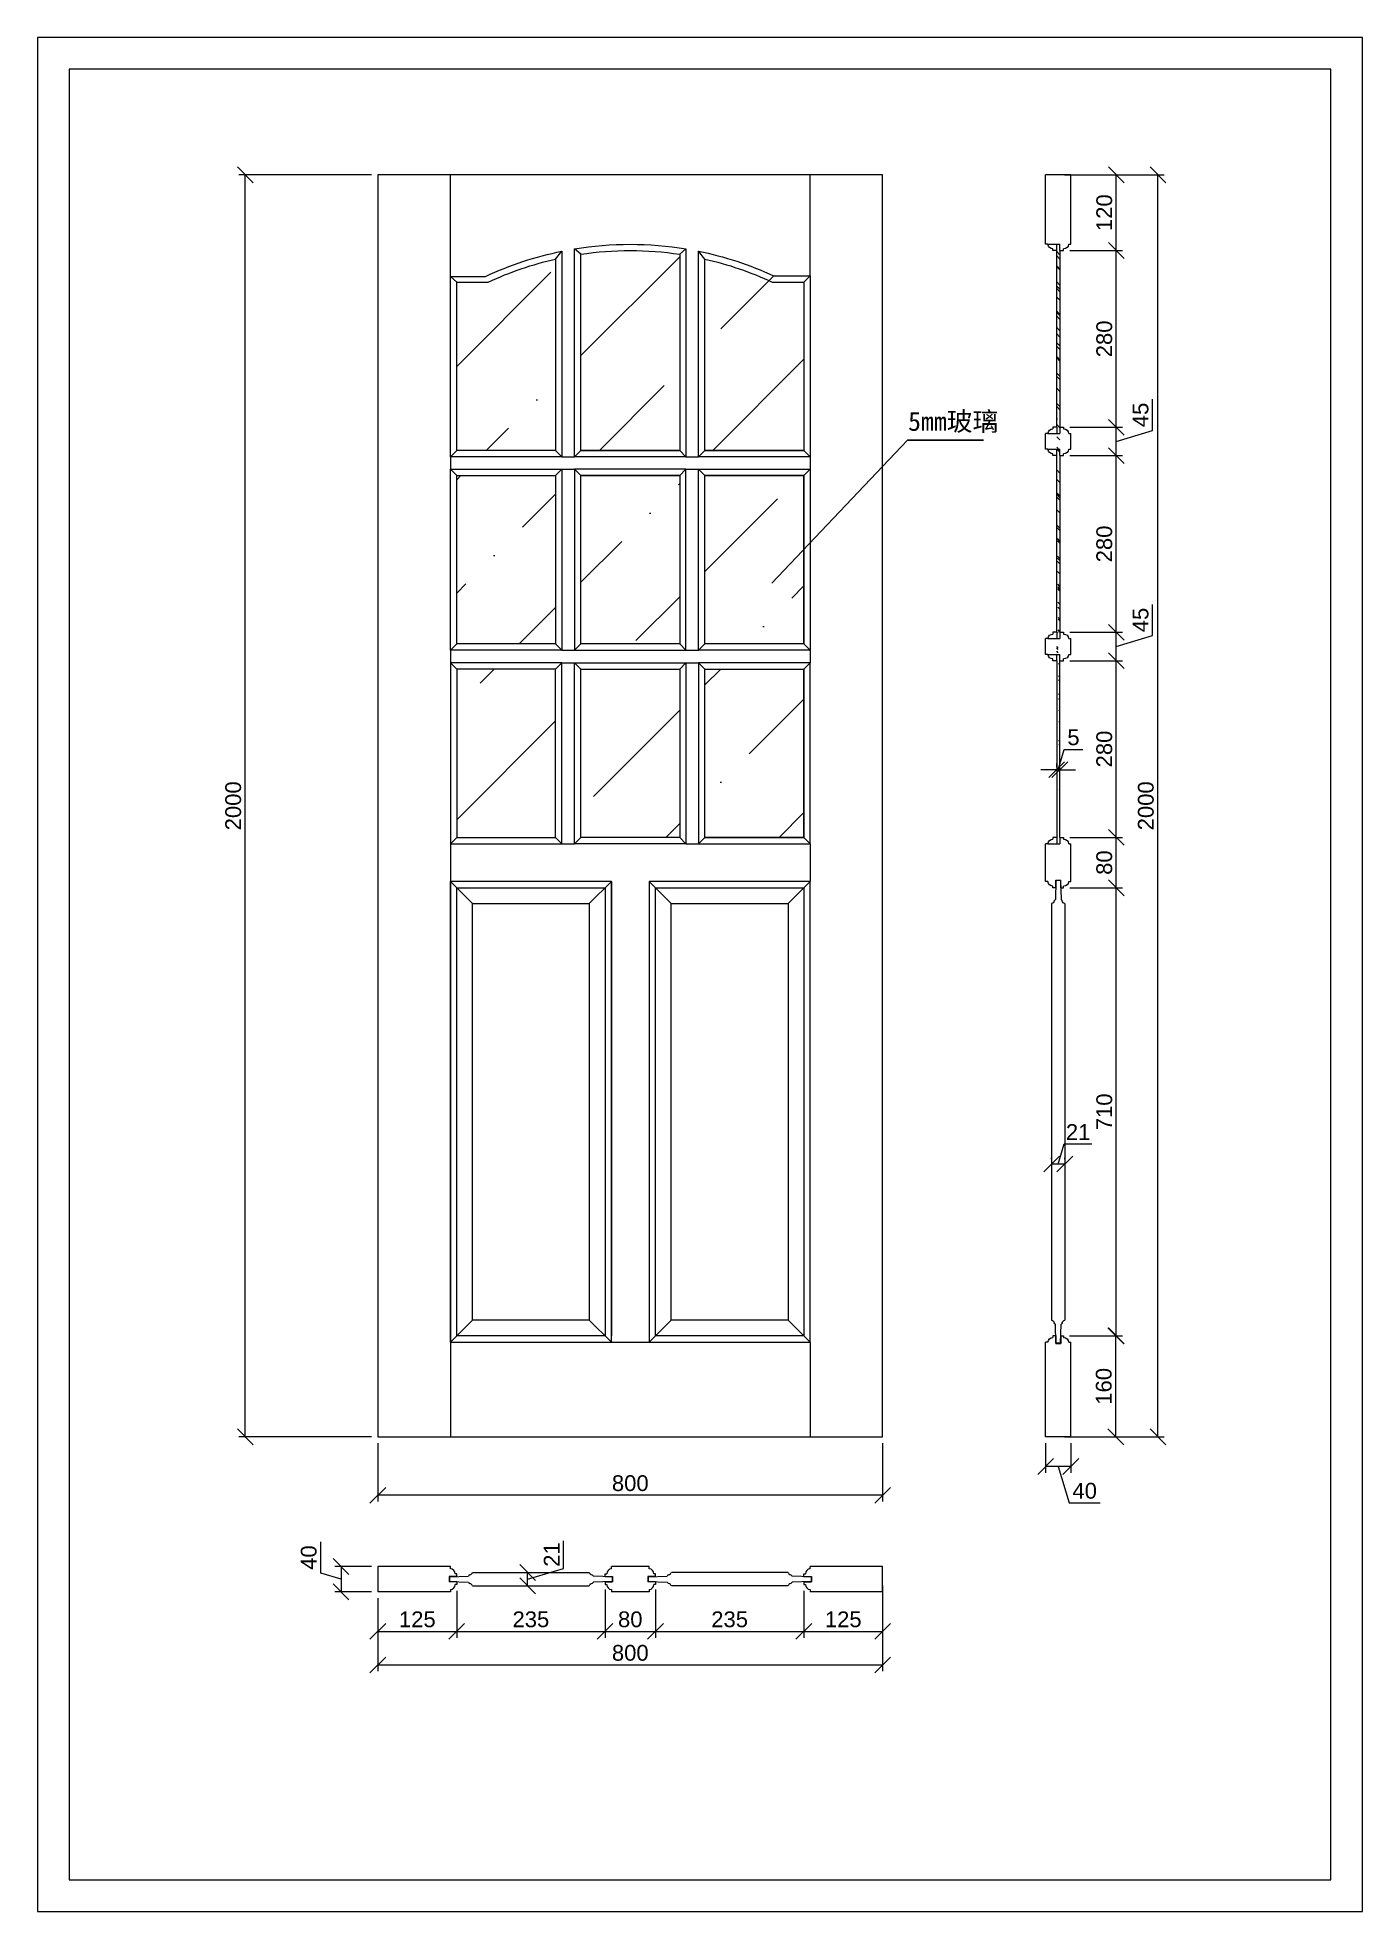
# Model space of a CAD drawing. Header units: millimetres. Extents: x 1027 to 3127, y 390 to 3360.
import ezdxf

# ---------------------------------------------------------------- set-up
doc = ezdxf.new("R2010")
doc.units = ezdxf.units.MM
for name, color, linetype, lineweight in [('图框', 7, 'Continuous', 13), ('填充', 8, 'Continuous', 5), ('文字标注', 3, 'Continuous', 9), ('标准家私', 4, 'Continuous', 20), ('标注', 2, 'Continuous', 9)]:
    doc.layers.add(name, color=color, linetype=linetype, lineweight=lineweight)
doc.styles.get("Standard").update_dxf_attribs({"font": 'arial.ttf'})
doc.dimstyles.new('10', dxfattribs={"dimscale": 10, "dimtxt": 2.5, "dimasz": 2.5, "dimexe": 1, "dimexo": 1, "dimtad": 1, "dimdec": 0, "dimtxsty": 'Standard', "dimblk": 'OBLIQUE', "dimcen": 2.5, "dimclrd": 256, "dimclre": 256, "dimclrt": 256, "dimadec": 0, "dimazin": 0, "dimtfac": 1, "dimtdec": 0, "dimtmove": 1, "dimatfit": 3, "dimldrblk": 'OBLIQUE', "dimfxl": 1, "dimtfill": 1, "dimlwd": -1, "dimlwe": -1, "dimarcsym": 0})
doc.dimstyles.new('ISO-25', dxfattribs={"dimtxt": 2.5, "dimasz": 2.5, "dimexe": 1.25, "dimexo": 0.625, "dimtad": 1, "dimtxsty": 'Standard', "dimcen": 2.5, "dimadec": 0, "dimazin": 0, "dimtfac": 1, "dimtmove": 0, "dimatfit": 3, "dimfxl": 1, "dimarcsym": 0})

msp = doc.modelspace()

# ---------------------------------------------------------------- texts
at = {"layer": '文字标注', "color": 0, "insert": (2406.4, 2766.3), "char_height": 30, "width": 193.56, "attachment_point": 1}
msp.add_mtext('{\\fNSimSun|b0|i0|c0|p49;5mm\\fNSimSun|b0|i0|c134|p49;玻璃}', dxfattribs=at)

# ---------------------------------------------------------------- blocks, each defined once
blk = doc.blocks.new('A$C7E5744DD')
at = {"layer": '标准家私'}
for p, q in [((115, 40), (0, 40)), ((0, 40), (0, 0)), ((115, 36.5), (115, 40)), ((150, 30.5), (334.8, 30.5)), ((430, 40), (370, 40)), ((370, 36.5), (370, 40)), ((430, 36.5), (430, 40)), ((650, 30.5), (465.2, 30.5)), ((800, 40), (685, 40)), ((685, 36.5), (685, 40)), ((800, 0), (800, 40)), ((113, 24), (113, 16)), ((125, 24), (113, 24)), ((125, 16), (113, 16)), ((113.5, 23.6), (143.5, 24.6)), ((113.5, 23.6), (113.5, 16.4)), ((113.5, 16.4), (143.5, 15.4)), ((115, 3.5), (115, 0)), ((125, 28.5), (122.3, 28.5)), ((125, 11.5), (122.3, 11.5)), ((125, 24), (125, 28.5)), ((125, 16), (125, 11.5)), ((150, 9.5), (334.8, 9.5)), ((371.5, 23.6), (341.5, 24.6)), ((371.5, 16.4), (341.5, 15.4)), ((360, 28.5), (362.7, 28.5)), ((360, 24), (360, 28.5)), ((360, 24), (372, 24)), ((360, 16), (372, 16)), ((360, 16), (360, 11.5)), ((360, 11.5), (362.7, 11.5)), ((370, 3.5), (370, 0)), ((371.5, 23.6), (371.5, 16.4)), ((372, 24), (372, 16)), ((440, 24), (428, 24)), ((428, 24), (428, 16)), ((440, 16), (428, 16)), ((428.5, 23.6), (458.5, 24.6)), ((428.5, 23.6), (428.5, 16.4)), ((428.5, 16.4), (458.5, 15.4)), ((430, 3.5), (430, 0)), ((440, 28.5), (437.3, 28.5)), ((440, 11.5), (437.3, 11.5)), ((440, 24), (440, 28.5)), ((440, 16), (440, 11.5)), ((650, 9.5), (465.2, 9.5)), ((686.5, 23.6), (656.5, 24.6)), ((686.5, 16.4), (656.5, 15.4)), ((675, 28.5), (677.7, 28.5)), ((675, 24), (675, 28.5)), ((675, 24), (687, 24)), ((675, 16), (675, 11.5)), ((675, 16), (687, 16)), ((675, 11.5), (677.7, 11.5)), ((685, 3.5), (685, 0)), ((686.5, 23.6), (686.5, 16.4)), ((687, 24), (687, 16)), ((115, 0), (0, 0)), ((430, 0), (370, 0)), ((800, 0), (685, 0))]:
    blk.add_line(p, q, dxfattribs=at)
for centre, radius, start, end in [((114.3, 28.5), 8, 359.7803, 84.9806), ((144.4, 32.8), 6.08, 312.849, 337.6698), ((340.6, 32.8), 6.08, 202.3302, 227.151), ((370.7, 28.5), 8, 95.0194, 180.2197), ((429.3, 28.5), 8, 359.7803, 84.9806), ((459.4, 32.8), 6.08, 312.849, 337.6698), ((655.6, 32.8), 6.08, 202.3302, 227.151), ((685.7, 28.5), 8, 95.0194, 180.2197), ((114.3, 11.5), 8, 275.0194, 0.2197), ((147.7, 23.1), 4.48, 118.7998, 161.4496), ((147.7, 16.9), 4.47, 198.5841, 241.286), ((144.8, 32.9), 5.9, 277.5113, 309.3214), ((144.8, 7.1), 5.9, 50.6786, 82.4887), ((144.4, 7.2), 6.08, 22.3302, 47.151), ((340.6, 7.2), 6.08, 132.849, 157.6698), ((340.2, 32.9), 5.9, 230.6786, 262.4887), ((340.2, 7.1), 5.9, 97.5113, 129.3214), ((337.3, 23.1), 4.48, 18.5504, 61.2002), ((337.3, 16.9), 4.47, 298.714, 341.4159), ((370.7, 11.5), 8, 179.7803, 264.9806), ((429.3, 11.5), 8, 275.0194, 0.2197), ((462.7, 23.1), 4.48, 118.7998, 161.4496), ((462.7, 16.9), 4.47, 198.5841, 241.286), ((459.8, 32.9), 5.9, 277.5113, 309.3214), ((459.8, 7.1), 5.9, 50.6786, 82.4887), ((459.4, 7.2), 6.08, 22.3302, 47.151), ((655.6, 7.2), 6.08, 132.849, 157.6698), ((655.2, 32.9), 5.9, 230.6786, 262.4887), ((655.2, 7.1), 5.9, 97.5113, 129.3214), ((652.3, 23.1), 4.48, 18.5504, 61.2002), ((652.3, 16.9), 4.47, 298.714, 341.4159), ((685.7, 11.5), 8, 179.7803, 264.9806)]:
    blk.add_arc(centre, radius, start, end, dxfattribs=at)
blk = doc.blocks.new('_Oblique')
at = {"color": 0, "linetype": 'ByBlock', "lineweight": -2}
blk.add_line((-0.5, -0.5), (0.5, 0.5), dxfattribs=at)
blk = doc.blocks.new('*D41')
at = {"layer": 'Defpoints', "color": 0, "transparency": 16777216}
for p in [(1566.1, 1142), (2366.1, 1142), (1566.1, 1049.4)]:
    blk.add_point(p, dxfattribs=at)
at = {"layer": '标注', "transparency": 16777216}
for p, q in [((1566.1, 1132), (1566.1, 1039.4)), ((2366.1, 1132), (2366.1, 1039.4)), ((2366.1, 1049.4), (1566.1, 1049.4))]:
    blk.add_line(p, q, dxfattribs=at)
at = {"layer": '标注', "transparency": 16777216, "xscale": 25, "yscale": 25, "zscale": 25, "rotation": 180}
blk.add_blockref('_Oblique', (1566.1, 1049.4), dxfattribs=at)
at = {"layer": '标注', "transparency": 16777216, "xscale": 25, "yscale": 25, "zscale": 25}
blk.add_blockref('_Oblique', (2366.1, 1049.4), dxfattribs=at)
at = {"layer": '标注', "lineweight": 15, "transparency": 16777216, "insert": (1966.1, 1068.4), "char_height": 25, "attachment_point": 5, "bg_fill": 3, "box_fill_scale": 1.1, "bg_fill_color": 256, "bg_fill_true_color": 13158600, "bg_fill_transparency": 0}
blk.add_mtext('800', dxfattribs=at)
blk = doc.blocks.new('*D42')
at = {"layer": 'Defpoints', "color": 0, "transparency": 16777216}
for p in [(1355.9, 3142), (1566.1, 3142), (1566.1, 1142)]:
    blk.add_point(p, dxfattribs=at)
at = {"layer": '标注', "transparency": 16777216}
for p, q in [((1556.1, 3142), (1345.9, 3142)), ((1355.9, 1142), (1355.9, 3142)), ((1556.1, 1142), (1345.9, 1142))]:
    blk.add_line(p, q, dxfattribs=at)
at = {"layer": '标注', "transparency": 16777216, "xscale": 25, "yscale": 25, "zscale": 25}
for p, rotation in [((1355.9, 3142), 90), ((1355.9, 1142), 270)]:
    blk.add_blockref('_Oblique', p, dxfattribs=dict(at, rotation=rotation))
at = {"layer": '标注', "lineweight": 15, "transparency": 16777216, "insert": (1336.9, 2142), "char_height": 25, "attachment_point": 5, "rotation": 90, "bg_fill": 3, "box_fill_scale": 1.1, "bg_fill_color": 256, "bg_fill_true_color": 13158600, "bg_fill_transparency": 0}
blk.add_mtext('2000', dxfattribs=at)
blk = doc.blocks.new('*D43')
at = {"layer": 'Defpoints', "color": 0, "transparency": 16777216}
for p in [(1566.1, 936.4), (1507.7, 896.4), (1566.1, 896.4)]:
    blk.add_point(p, dxfattribs=at)
at = {"layer": '标注', "transparency": 16777216}
for p, q in [((1475.6, 926), (1475.6, 975.3)), ((1507.7, 916.4), (1475.6, 926)), ((1556.1, 936.4), (1497.7, 936.4)), ((1507.7, 936.4), (1507.7, 896.4)), ((1556.1, 896.4), (1497.7, 896.4))]:
    blk.add_line(p, q, dxfattribs=at)
at = {"layer": '标注', "transparency": 16777216, "xscale": 25, "yscale": 25, "zscale": 25}
for p, rotation in [((1507.7, 936.4), 90), ((1507.7, 896.4), 270)]:
    blk.add_blockref('_Oblique', p, dxfattribs=dict(at, rotation=rotation))
at = {"layer": '标注', "lineweight": 15, "transparency": 16777216, "insert": (1456.6, 950.6), "char_height": 25, "attachment_point": 5, "rotation": 90, "bg_fill": 3, "box_fill_scale": 1.1, "bg_fill_color": 256, "bg_fill_true_color": 13158600, "bg_fill_transparency": 0}
blk.add_mtext('40', dxfattribs=at)
blk = doc.blocks.new('*D44')
at = {"layer": 'Defpoints', "color": 0, "transparency": 16777216}
for p in [(1566.1, 896.4), (1691.1, 907.9), (1691.1, 833.6)]:
    blk.add_point(p, dxfattribs=at)
at = {"layer": '标注', "transparency": 16777216}
for p, q in [((1691.1, 897.9), (1691.1, 823.6)), ((1566.1, 886.4), (1566.1, 823.6)), ((1566.1, 833.6), (1691.1, 833.6))]:
    blk.add_line(p, q, dxfattribs=at)
at = {"layer": '标注', "transparency": 16777216, "xscale": 25, "yscale": 25, "zscale": 25, "rotation": 180}
blk.add_blockref('_Oblique', (1566.1, 833.6), dxfattribs=at)
at = {"layer": '标注', "transparency": 16777216, "xscale": 25, "yscale": 25, "zscale": 25}
blk.add_blockref('_Oblique', (1691.1, 833.6), dxfattribs=at)
at = {"layer": '标注', "lineweight": 15, "transparency": 16777216, "insert": (1628.6, 852.6), "char_height": 25, "attachment_point": 5, "bg_fill": 3, "box_fill_scale": 1.1, "bg_fill_color": 256, "bg_fill_true_color": 13158600, "bg_fill_transparency": 0}
blk.add_mtext('125', dxfattribs=at)
blk = doc.blocks.new('*D45')
at = {"layer": 'Defpoints', "color": 0, "transparency": 16777216}
for p in [(1691.1, 907.9), (1926.1, 910.1), (1926.1, 833.6)]:
    blk.add_point(p, dxfattribs=at)
at = {"layer": '标注', "transparency": 16777216}
for p, q in [((1691.1, 897.9), (1691.1, 823.6)), ((1926.1, 900.1), (1926.1, 823.6)), ((1691.1, 833.6), (1926.1, 833.6))]:
    blk.add_line(p, q, dxfattribs=at)
at = {"layer": '标注', "transparency": 16777216, "xscale": 25, "yscale": 25, "zscale": 25, "rotation": 180}
blk.add_blockref('_Oblique', (1691.1, 833.6), dxfattribs=at)
at = {"layer": '标注', "transparency": 16777216, "xscale": 25, "yscale": 25, "zscale": 25}
blk.add_blockref('_Oblique', (1926.1, 833.6), dxfattribs=at)
at = {"layer": '标注', "lineweight": 15, "transparency": 16777216, "insert": (1808.6, 852.6), "char_height": 25, "attachment_point": 5, "bg_fill": 3, "box_fill_scale": 1.1, "bg_fill_color": 256, "bg_fill_true_color": 13158600, "bg_fill_transparency": 0}
blk.add_mtext('235', dxfattribs=at)
blk = doc.blocks.new('*D46')
at = {"layer": 'Defpoints', "color": 0, "transparency": 16777216}
for p in [(1926.1, 910.1), (2006.1, 910.1), (2006.1, 833.6)]:
    blk.add_point(p, dxfattribs=at)
at = {"layer": '标注', "transparency": 16777216}
for p, q in [((1926.1, 900.1), (1926.1, 823.6)), ((2006.1, 900.1), (2006.1, 823.6)), ((1926.1, 833.6), (2006.1, 833.6))]:
    blk.add_line(p, q, dxfattribs=at)
at = {"layer": '标注', "transparency": 16777216, "xscale": 25, "yscale": 25, "zscale": 25, "rotation": 180}
blk.add_blockref('_Oblique', (1926.1, 833.6), dxfattribs=at)
at = {"layer": '标注', "transparency": 16777216, "xscale": 25, "yscale": 25, "zscale": 25}
blk.add_blockref('_Oblique', (2006.1, 833.6), dxfattribs=at)
at = {"layer": '标注', "lineweight": 15, "transparency": 16777216, "insert": (1966.1, 852.6), "char_height": 25, "attachment_point": 5, "bg_fill": 3, "box_fill_scale": 1.1, "bg_fill_color": 256, "bg_fill_true_color": 13158600, "bg_fill_transparency": 0}
blk.add_mtext('80', dxfattribs=at)
blk = doc.blocks.new('*D47')
at = {"layer": 'Defpoints', "color": 0, "transparency": 16777216}
for p in [(2006.1, 910.1), (2241.1, 907.9), (2241.1, 833.6)]:
    blk.add_point(p, dxfattribs=at)
at = {"layer": '标注', "transparency": 16777216}
for p, q in [((2006.1, 900.1), (2006.1, 823.6)), ((2241.1, 897.9), (2241.1, 823.6)), ((2006.1, 833.6), (2241.1, 833.6))]:
    blk.add_line(p, q, dxfattribs=at)
at = {"layer": '标注', "transparency": 16777216, "xscale": 25, "yscale": 25, "zscale": 25, "rotation": 180}
blk.add_blockref('_Oblique', (2006.1, 833.6), dxfattribs=at)
at = {"layer": '标注', "transparency": 16777216, "xscale": 25, "yscale": 25, "zscale": 25}
blk.add_blockref('_Oblique', (2241.1, 833.6), dxfattribs=at)
at = {"layer": '标注', "lineweight": 15, "transparency": 16777216, "insert": (2123.6, 852.6), "char_height": 25, "attachment_point": 5, "bg_fill": 3, "box_fill_scale": 1.1, "bg_fill_color": 256, "bg_fill_true_color": 13158600, "bg_fill_transparency": 0}
blk.add_mtext('235', dxfattribs=at)
blk = doc.blocks.new('*D48')
at = {"layer": 'Defpoints', "color": 0, "transparency": 16777216}
for p in [(2241.1, 907.9), (2366.1, 896.4), (2366.1, 833.6)]:
    blk.add_point(p, dxfattribs=at)
at = {"layer": '标注', "transparency": 16777216}
for p, q in [((2241.1, 897.9), (2241.1, 823.6)), ((2366.1, 886.4), (2366.1, 823.6)), ((2241.1, 833.6), (2366.1, 833.6))]:
    blk.add_line(p, q, dxfattribs=at)
at = {"layer": '标注', "transparency": 16777216, "xscale": 25, "yscale": 25, "zscale": 25, "rotation": 180}
blk.add_blockref('_Oblique', (2241.1, 833.6), dxfattribs=at)
at = {"layer": '标注', "transparency": 16777216, "xscale": 25, "yscale": 25, "zscale": 25}
blk.add_blockref('_Oblique', (2366.1, 833.6), dxfattribs=at)
at = {"layer": '标注', "lineweight": 15, "transparency": 16777216, "insert": (2303.6, 852.6), "char_height": 25, "attachment_point": 5, "bg_fill": 3, "box_fill_scale": 1.1, "bg_fill_color": 256, "bg_fill_true_color": 13158600, "bg_fill_transparency": 0}
blk.add_mtext('125', dxfattribs=at)
blk = doc.blocks.new('*D49')
at = {"layer": 'Defpoints', "color": 0, "transparency": 16777216}
for p in [(1566.1, 896.4), (2366.1, 916.4), (2366.1, 780.5)]:
    blk.add_point(p, dxfattribs=at)
at = {"layer": '标注', "transparency": 16777216}
for p, q in [((2366.1, 906.4), (2366.1, 770.5)), ((1566.1, 886.4), (1566.1, 770.5)), ((1566.1, 780.5), (2366.1, 780.5))]:
    blk.add_line(p, q, dxfattribs=at)
at = {"layer": '标注', "transparency": 16777216, "xscale": 25, "yscale": 25, "zscale": 25, "rotation": 180}
blk.add_blockref('_Oblique', (1566.1, 780.5), dxfattribs=at)
at = {"layer": '标注', "transparency": 16777216, "xscale": 25, "yscale": 25, "zscale": 25}
blk.add_blockref('_Oblique', (2366.1, 780.5), dxfattribs=at)
at = {"layer": '标注', "lineweight": 15, "transparency": 16777216, "insert": (1966.1, 799.5), "char_height": 25, "attachment_point": 5, "bg_fill": 3, "box_fill_scale": 1.1, "bg_fill_color": 256, "bg_fill_true_color": 13158600, "bg_fill_transparency": 0}
blk.add_mtext('800', dxfattribs=at)
blk = doc.blocks.new('*D29')
at = {"layer": 'Defpoints', "color": 0, "transparency": 16777216}
for p in [(2624.4, 1142), (2664.4, 1142), (2624.4, 1094.9)]:
    blk.add_point(p, dxfattribs=at)
at = {"layer": '标注', "transparency": 16777216}
for p, q in [((2624.4, 1132), (2624.4, 1084.9)), ((2664.4, 1132), (2664.4, 1084.9)), ((2664.4, 1094.9), (2624.4, 1094.9)), ((2644.4, 1094.9), (2661.7, 1037.3)), ((2661.7, 1037.3), (2710.9, 1037.3))]:
    blk.add_line(p, q, dxfattribs=at)
at = {"layer": '标注', "transparency": 16777216, "xscale": 25, "yscale": 25, "zscale": 25, "rotation": 180}
blk.add_blockref('_Oblique', (2624.4, 1094.9), dxfattribs=at)
at = {"layer": '标注', "transparency": 16777216, "insert": (2686.3, 1056.3), "char_height": 25, "attachment_point": 5, "bg_fill": 3, "box_fill_scale": 1.1, "bg_fill_color": 256, "bg_fill_true_color": 13158600, "bg_fill_transparency": 0}
blk.add_mtext('40', dxfattribs=at)
at = {"layer": '标注', "transparency": 16777216, "xscale": 25, "yscale": 25, "zscale": 25}
blk.add_blockref('_Oblique', (2664.4, 1094.9), dxfattribs=at)
blk = doc.blocks.new('*D30')
at = {"layer": 'Defpoints', "color": 0, "transparency": 16777216}
for p in [(2652.1, 1302), (2735.6, 1302), (2663.6, 1142)]:
    blk.add_point(p, dxfattribs=at)
at = {"layer": '标注', "transparency": 16777216}
for p, q in [((2662.1, 1302), (2745.6, 1302)), ((2735.6, 1142), (2735.6, 1302)), ((2673.6, 1142), (2745.6, 1142))]:
    blk.add_line(p, q, dxfattribs=at)
at = {"layer": '标注', "transparency": 16777216, "xscale": 25, "yscale": 25, "zscale": 25}
for p, rotation in [((2735.6, 1302), 90), ((2735.6, 1142), 270)]:
    blk.add_blockref('_Oblique', p, dxfattribs=dict(at, rotation=rotation))
at = {"layer": '标注', "transparency": 16777216, "insert": (2716.6, 1222), "char_height": 25, "attachment_point": 5, "rotation": 90, "bg_fill": 3, "box_fill_scale": 1.1, "bg_fill_color": 256, "bg_fill_true_color": 13158600, "bg_fill_transparency": 0}
blk.add_mtext('160', dxfattribs=at)
blk = doc.blocks.new('*D31')
at = {"layer": 'Defpoints', "color": 0, "transparency": 16777216}
for p in [(2652.9, 2012), (2736.4, 2012), (2652.9, 1302)]:
    blk.add_point(p, dxfattribs=at)
at = {"layer": '标注', "transparency": 16777216}
for p, q in [((2662.9, 2012), (2746.4, 2012)), ((2736.4, 1302), (2736.4, 2012)), ((2662.9, 1302), (2746.4, 1302))]:
    blk.add_line(p, q, dxfattribs=at)
at = {"layer": '标注', "transparency": 16777216, "xscale": 25, "yscale": 25, "zscale": 25}
for p, rotation in [((2736.4, 2012), 90), ((2736.4, 1302), 270)]:
    blk.add_blockref('_Oblique', p, dxfattribs=dict(at, rotation=rotation))
at = {"layer": '标注', "transparency": 16777216, "insert": (2717.4, 1657), "char_height": 25, "attachment_point": 5, "rotation": 90, "bg_fill": 3, "box_fill_scale": 1.1, "bg_fill_color": 256, "bg_fill_true_color": 13158600, "bg_fill_transparency": 0}
blk.add_mtext('710', dxfattribs=at)
blk = doc.blocks.new('*D32')
at = {"layer": 'Defpoints', "color": 0, "transparency": 16777216}
for p in [(2652.9, 2092), (2736.4, 2092), (2652.9, 2012)]:
    blk.add_point(p, dxfattribs=at)
at = {"layer": '标注', "transparency": 16777216}
for p, q in [((2662.9, 2092), (2746.4, 2092)), ((2736.4, 2012), (2736.4, 2092)), ((2662.9, 2012), (2746.4, 2012))]:
    blk.add_line(p, q, dxfattribs=at)
at = {"layer": '标注', "transparency": 16777216, "xscale": 25, "yscale": 25, "zscale": 25}
for p, rotation in [((2736.4, 2092), 90), ((2736.4, 2012), 270)]:
    blk.add_blockref('_Oblique', p, dxfattribs=dict(at, rotation=rotation))
at = {"layer": '标注', "transparency": 16777216, "insert": (2717.4, 2052), "char_height": 25, "attachment_point": 5, "rotation": 90, "bg_fill": 3, "box_fill_scale": 1.1, "bg_fill_color": 256, "bg_fill_true_color": 13158600, "bg_fill_transparency": 0}
blk.add_mtext('80', dxfattribs=at)
blk = doc.blocks.new('*D33')
at = {"layer": 'Defpoints', "color": 0, "transparency": 16777216}
for p in [(2652.9, 2372), (2736.4, 2372), (2652.9, 2092)]:
    blk.add_point(p, dxfattribs=at)
at = {"layer": '标注', "transparency": 16777216}
for p, q in [((2662.9, 2372), (2746.4, 2372)), ((2736.4, 2092), (2736.4, 2372)), ((2662.9, 2092), (2746.4, 2092))]:
    blk.add_line(p, q, dxfattribs=at)
at = {"layer": '标注', "transparency": 16777216, "xscale": 25, "yscale": 25, "zscale": 25}
for p, rotation in [((2736.4, 2372), 90), ((2736.4, 2092), 270)]:
    blk.add_blockref('_Oblique', p, dxfattribs=dict(at, rotation=rotation))
at = {"layer": '标注', "transparency": 16777216, "insert": (2717.4, 2232), "char_height": 25, "attachment_point": 5, "rotation": 90, "bg_fill": 3, "box_fill_scale": 1.1, "bg_fill_color": 256, "bg_fill_true_color": 13158600, "bg_fill_transparency": 0}
blk.add_mtext('280', dxfattribs=at)
blk = doc.blocks.new('*D34')
at = {"layer": 'Defpoints', "color": 0, "transparency": 16777216}
for p in [(2652.9, 2417), (2736.4, 2417), (2652.9, 2372)]:
    blk.add_point(p, dxfattribs=at)
at = {"layer": '标注', "transparency": 16777216}
for p, q in [((2793.9, 2411.7), (2793.9, 2461.3)), ((2662.9, 2417), (2746.4, 2417)), ((2736.4, 2372), (2736.4, 2417)), ((2736.4, 2394.5), (2793.9, 2411.7)), ((2662.9, 2372), (2746.4, 2372))]:
    blk.add_line(p, q, dxfattribs=at)
at = {"layer": '标注', "transparency": 16777216, "xscale": 25, "yscale": 25, "zscale": 25, "rotation": 270}
blk.add_blockref('_Oblique', (2736.4, 2372), dxfattribs=at)
at = {"layer": '标注', "transparency": 16777216, "insert": (2774.9, 2436.5), "char_height": 25, "attachment_point": 5, "rotation": 90, "bg_fill": 3, "box_fill_scale": 1.1, "bg_fill_color": 256, "bg_fill_true_color": 13158600, "bg_fill_transparency": 0}
blk.add_mtext('45', dxfattribs=at)
at = {"layer": '标注', "transparency": 16777216, "xscale": 25, "yscale": 25, "zscale": 25, "rotation": 90}
blk.add_blockref('_Oblique', (2736.4, 2417), dxfattribs=at)
blk = doc.blocks.new('*D35')
at = {"layer": 'Defpoints', "color": 0, "transparency": 16777216}
for p in [(2652.9, 2697), (2736.4, 2697), (2652.9, 2417)]:
    blk.add_point(p, dxfattribs=at)
at = {"layer": '标注', "transparency": 16777216}
for p, q in [((2662.9, 2697), (2746.4, 2697)), ((2736.4, 2417), (2736.4, 2697)), ((2662.9, 2417), (2746.4, 2417))]:
    blk.add_line(p, q, dxfattribs=at)
at = {"layer": '标注', "transparency": 16777216, "xscale": 25, "yscale": 25, "zscale": 25}
for p, rotation in [((2736.4, 2697), 90), ((2736.4, 2417), 270)]:
    blk.add_blockref('_Oblique', p, dxfattribs=dict(at, rotation=rotation))
at = {"layer": '标注', "transparency": 16777216, "insert": (2717.4, 2557), "char_height": 25, "attachment_point": 5, "rotation": 90, "bg_fill": 3, "box_fill_scale": 1.1, "bg_fill_color": 256, "bg_fill_true_color": 13158600, "bg_fill_transparency": 0}
blk.add_mtext('280', dxfattribs=at)
blk = doc.blocks.new('*D36')
at = {"layer": 'Defpoints', "color": 0, "transparency": 16777216}
for p in [(2652.9, 2742), (2736.4, 2742), (2652.9, 2697)]:
    blk.add_point(p, dxfattribs=at)
at = {"layer": '标注', "transparency": 16777216}
for p, q in [((2793.9, 2736.7), (2793.9, 2786.3)), ((2662.9, 2742), (2746.4, 2742)), ((2736.4, 2697), (2736.4, 2742)), ((2736.4, 2719.5), (2793.9, 2736.7)), ((2662.9, 2697), (2746.4, 2697))]:
    blk.add_line(p, q, dxfattribs=at)
at = {"layer": '标注', "transparency": 16777216, "xscale": 25, "yscale": 25, "zscale": 25, "rotation": 270}
blk.add_blockref('_Oblique', (2736.4, 2697), dxfattribs=at)
at = {"layer": '标注', "transparency": 16777216, "insert": (2774.9, 2761.5), "char_height": 25, "attachment_point": 5, "rotation": 90, "bg_fill": 3, "box_fill_scale": 1.1, "bg_fill_color": 256, "bg_fill_true_color": 13158600, "bg_fill_transparency": 0}
blk.add_mtext('45', dxfattribs=at)
at = {"layer": '标注', "transparency": 16777216, "xscale": 25, "yscale": 25, "zscale": 25, "rotation": 90}
blk.add_blockref('_Oblique', (2736.4, 2742), dxfattribs=at)
blk = doc.blocks.new('*D37')
at = {"layer": 'Defpoints', "color": 0, "transparency": 16777216}
for p in [(2652.9, 3022), (2736.4, 3022), (2652.9, 2742)]:
    blk.add_point(p, dxfattribs=at)
at = {"layer": '标注', "transparency": 16777216}
for p, q in [((2662.9, 3022), (2746.4, 3022)), ((2736.4, 2742), (2736.4, 3022)), ((2662.9, 2742), (2746.4, 2742))]:
    blk.add_line(p, q, dxfattribs=at)
at = {"layer": '标注', "transparency": 16777216, "xscale": 25, "yscale": 25, "zscale": 25}
for p, rotation in [((2736.4, 3022), 90), ((2736.4, 2742), 270)]:
    blk.add_blockref('_Oblique', p, dxfattribs=dict(at, rotation=rotation))
at = {"layer": '标注', "transparency": 16777216, "insert": (2717.4, 2882), "char_height": 25, "attachment_point": 5, "rotation": 90, "bg_fill": 3, "box_fill_scale": 1.1, "bg_fill_color": 256, "bg_fill_true_color": 13158600, "bg_fill_transparency": 0}
blk.add_mtext('280', dxfattribs=at)
blk = doc.blocks.new('*D38')
at = {"layer": 'Defpoints', "color": 0, "transparency": 16777216}
for p in [(2664.4, 3142), (2736.4, 3142), (2652.9, 3022)]:
    blk.add_point(p, dxfattribs=at)
at = {"layer": '标注', "transparency": 16777216}
for p, q in [((2674.4, 3142), (2746.4, 3142)), ((2736.4, 3022), (2736.4, 3142)), ((2662.9, 3022), (2746.4, 3022))]:
    blk.add_line(p, q, dxfattribs=at)
at = {"layer": '标注', "transparency": 16777216, "xscale": 25, "yscale": 25, "zscale": 25}
for p, rotation in [((2736.4, 3142), 90), ((2736.4, 3022), 270)]:
    blk.add_blockref('_Oblique', p, dxfattribs=dict(at, rotation=rotation))
at = {"layer": '标注', "transparency": 16777216, "insert": (2717.4, 3082), "char_height": 25, "attachment_point": 5, "rotation": 90, "bg_fill": 3, "box_fill_scale": 1.1, "bg_fill_color": 256, "bg_fill_true_color": 13158600, "bg_fill_transparency": 0}
blk.add_mtext('120', dxfattribs=at)
blk = doc.blocks.new('*D39')
at = {"layer": 'Defpoints', "color": 0, "transparency": 16777216}
for p in [(2633.9, 1574.3), (2633.9, 1572.2), (2654.9, 1572.2)]:
    blk.add_point(p, dxfattribs=at)
at = {"layer": '标注', "transparency": 16777216}
for p, q in [((2644.4, 1574.3), (2653.9, 1606.2)), ((2653.9, 1606.2), (2697.8, 1606.2)), ((2633.9, 1582.2), (2633.9, 1584.3)), ((2654.9, 1574.3), (2633.9, 1574.3)), ((2654.9, 1582.2), (2654.9, 1584.3))]:
    blk.add_line(p, q, dxfattribs=at)
at = {"layer": '标注', "transparency": 16777216, "xscale": 25, "yscale": 25, "zscale": 25, "rotation": 180}
blk.add_blockref('_Oblique', (2633.9, 1574.3), dxfattribs=at)
at = {"layer": '标注', "transparency": 16777216, "xscale": 25, "yscale": 25, "zscale": 25}
blk.add_blockref('_Oblique', (2654.9, 1574.3), dxfattribs=at)
at = {"layer": '标注', "transparency": 16777216, "insert": (2675.9, 1625), "char_height": 25, "attachment_point": 5, "bg_fill": 3, "box_fill_scale": 1.1, "bg_fill_color": 256, "bg_fill_true_color": 13158600, "bg_fill_transparency": 0}
blk.add_mtext('21', dxfattribs=at)
blk = doc.blocks.new('A$C1BD530D1')
at = {"layer": '填充', "lineweight": 15}
h = blk.add_hatch(dxfattribs=at)
h.set_pattern_fill('AR-RROOF', color=256, angle=45, style=0)
edge = h.paths.add_edge_path()
edge.add_line((22.5, 1600), (22.5, 1880))
edge.add_line((17.5, 1880), (17.5, 1600))
edge.add_line((17.5, 1555), (17.5, 1275))
edge.add_line((22.5, 1275), (22.5, 1555))
edge.add_line((17.5, 950), (17.5, 1230))
edge.add_line((22.5, 1230), (22.5, 950))
at = {"layer": '标准家私'}
for p, q in [((0, 2000), (40, 2000)), ((0, 1890), (0, 2000)), ((40, 1890), (40, 2000)), ((3.5, 1890), (0, 1890)), ((11.5, 1880), (11.5, 1882.7)), ((17.5, 1880), (11.5, 1880)), ((22.5, 1890), (17.5, 1890)), ((17.5, 1880), (17.5, 1890)), ((17.5, 1880), (17.5, 1600)), ((22.5, 1880), (22.5, 1890)), ((36.5, 1890), (22.5, 1890)), ((22.5, 1880), (28.5, 1880)), ((22.5, 1600), (22.5, 1880)), ((28.5, 1880), (28.5, 1882.7)), ((36.5, 1890), (40, 1890)), ((3.5, 1590), (0, 1590)), ((0, 1565), (0, 1590)), ((17.5, 1600), (11.5, 1600)), ((11.5, 1600), (11.5, 1597.3)), ((17.5, 1600), (17.5, 1590)), ((22.5, 1590), (17.5, 1590)), ((22.5, 1600), (28.5, 1600)), ((22.5, 1600), (22.5, 1590)), ((36.5, 1590), (22.5, 1590)), ((28.5, 1600), (28.5, 1597.3)), ((36.5, 1590), (40, 1590)), ((40, 1565), (40, 1590)), ((3.5, 1565), (0, 1565)), ((11.5, 1555), (11.5, 1557.7)), ((17.5, 1555), (11.5, 1555)), ((22.5, 1565), (17.5, 1565)), ((17.5, 1555), (17.5, 1565)), ((17.5, 1555), (17.5, 1275)), ((22.5, 1555), (22.5, 1565)), ((36.5, 1565), (22.5, 1565)), ((22.5, 1555), (28.5, 1555)), ((22.5, 1275), (22.5, 1555)), ((28.5, 1555), (28.5, 1557.7)), ((36.5, 1565), (40, 1565)), ((3.5, 1265), (0, 1265)), ((0, 1240), (0, 1265)), ((11.5, 1275), (11.5, 1272.3)), ((17.5, 1275), (11.5, 1275)), ((17.5, 1275), (17.5, 1265)), ((22.5, 1265), (17.5, 1265)), ((22.5, 1275), (22.5, 1265)), ((22.5, 1275), (28.5, 1275)), ((36.5, 1265), (22.5, 1265)), ((28.5, 1275), (28.5, 1272.3)), ((36.5, 1265), (40, 1265)), ((40, 1240), (40, 1265)), ((3.5, 1240), (0, 1240)), ((11.5, 1230), (11.5, 1232.7)), ((17.5, 1230), (11.5, 1230)), ((17.5, 1230), (17.5, 1240)), ((22.5, 1240), (17.5, 1240)), ((17.5, 950), (17.5, 1230)), ((36.5, 1240), (22.5, 1240)), ((22.5, 1230), (22.5, 1240)), ((22.5, 1230), (28.5, 1230)), ((22.5, 1230), (22.5, 950)), ((28.5, 1230), (28.5, 1232.7)), ((36.5, 1240), (40, 1240)), ((3.5, 940), (0, 940)), ((0, 880), (0, 940)), ((11.5, 950), (11.5, 947.3)), ((17.5, 950), (11.5, 950)), ((17.5, 950), (17.5, 940)), ((22.5, 940), (17.5, 940)), ((22.5, 950), (22.5, 940)), ((22.5, 950), (28.5, 950)), ((36.5, 940), (22.5, 940)), ((28.5, 950), (28.5, 947.3)), ((36.5, 940), (40, 940)), ((40, 880), (40, 940)), ((3.5, 880), (0, 880)), ((11.5, 870), (11.5, 872.7)), ((16, 870), (11.5, 870)), ((16.4, 881.5), (15.4, 851.5)), ((16, 870), (16, 882)), ((24, 882), (16, 882)), ((16.4, 881.5), (23.6, 881.5)), ((23.6, 881.5), (24.6, 851.5)), ((24, 870), (24, 882)), ((24, 870), (28.5, 870)), ((28.5, 870), (28.5, 872.7)), ((36.5, 880), (40, 880)), ((9.5, 845), (9.5, 185)), ((30.5, 845), (30.5, 185)), ((16.4, 148.5), (15.4, 178.4)), ((23.6, 148.5), (24.6, 178.4)), ((0, 0), (0, 150)), ((3.5, 150), (0, 150)), ((16, 160), (11.5, 160)), ((11.5, 160), (11.5, 157.3)), ((16, 160), (16, 148)), ((24, 160), (28.5, 160)), ((24, 160), (24, 148)), ((28.5, 160), (28.5, 157.3)), ((36.5, 150), (40, 150)), ((40, 0), (40, 150)), ((24, 148), (16, 148)), ((16.4, 148.5), (23.6, 148.5)), ((0, 0), (40, 0))]:
    blk.add_line(p, q, dxfattribs=at)
for centre, radius, start, end in [((11.5, 1890.7), 8, 185.0194, 270.2197), ((28.5, 1890.7), 8, 269.7803, 354.9806), ((11.5, 1589.3), 8, 89.7803, 174.9806), ((28.5, 1589.3), 8, 5.0194, 90.2197), ((11.5, 1565.7), 8, 185.0194, 270.2197), ((28.5, 1565.7), 8, 269.7803, 354.9806), ((11.5, 1264.3), 8, 89.7803, 174.9806), ((28.5, 1264.3), 8, 5.0194, 90.2197), ((11.5, 1240.7), 8, 185.0194, 270.2197), ((28.5, 1240.7), 8, 269.7803, 354.9806), ((11.5, 939.3), 8, 89.7803, 174.9806), ((28.5, 939.3), 8, 5.0194, 90.2197), ((11.5, 880.7), 8, 185.0194, 270.2197), ((28.5, 880.7), 8, 269.7803, 354.9806), ((6.8, 853.6), 9.02, 287.6668, 308.044), ((7.8, 850.2), 5.9, 320.6786, 352.4887), ((16.8, 848.6), 3.27, 114.0014, 163.981), ((23.2, 848.6), 3.27, 16.019, 65.9986), ((32.2, 850.2), 5.9, 187.5113, 219.3214), ((33.2, 853.6), 9.02, 231.9559, 252.3331), ((6.8, 176.4), 9.02, 51.956, 72.3332), ((7.8, 179.8), 5.9, 7.5113, 39.3214), ((16.8, 181.4), 3.27, 196.019, 245.9986), ((23.2, 181.4), 3.27, 294.0014, 343.981), ((32.2, 179.8), 5.9, 140.6786, 172.4887), ((33.2, 176.4), 9.02, 107.6669, 128.0441), ((11.5, 149.3), 8, 89.7803, 174.9806), ((28.5, 149.3), 8, 5.0194, 90.2197)]:
    blk.add_arc(centre, radius, start, end, dxfattribs=at)
blk = doc.blocks.new('*D40')
at = {"layer": 'Defpoints', "color": 0, "transparency": 16777216}
for p in [(2644.4, 3142), (2802.3, 3142), (2644.4, 1142)]:
    blk.add_point(p, dxfattribs=at)
at = {"layer": '标注', "transparency": 16777216}
for p, q in [((2654.4, 3142), (2812.3, 3142)), ((2802.3, 1142), (2802.3, 3142)), ((2654.4, 1142), (2812.3, 1142))]:
    blk.add_line(p, q, dxfattribs=at)
at = {"layer": '标注', "transparency": 16777216, "xscale": 25, "yscale": 25, "zscale": 25}
for p, rotation in [((2802.3, 3142), 90), ((2802.3, 1142), 270)]:
    blk.add_blockref('_Oblique', p, dxfattribs=dict(at, rotation=rotation))
at = {"layer": '标注', "transparency": 16777216, "insert": (2783.3, 2142), "char_height": 25, "attachment_point": 5, "rotation": 90, "bg_fill": 3, "box_fill_scale": 1.1, "bg_fill_color": 256, "bg_fill_true_color": 13158600, "bg_fill_transparency": 0}
blk.add_mtext('2000', dxfattribs=at)
blk = doc.blocks.new('A$C24AC4A91')
at = {"layer": '图框'}
blk.add_lwpolyline([(0, 2970), (0, 0), (2100, 0), (2100, 2970)], close=True, dxfattribs=at)
at = {"layer": '图框', "lineweight": 20}
blk.add_lwpolyline([(50, 2920), (50, 50), (2050, 50), (2050, 2920)], close=True, dxfattribs=at)
blk = doc.blocks.new('*D50')
at = {"layer": 'Defpoints', "color": 0, "transparency": 16777216}
for p in [(1794.3, 926.9), (1803.4, 926.9), (1794.3, 905.9)]:
    blk.add_point(p, dxfattribs=at)
at = {"layer": '标注', "transparency": 16777216}
for p, q in [((1860.4, 933.5), (1860.4, 977.4)), ((1803.4, 916.4), (1860.4, 933.5)), ((1803.4, 905.9), (1803.4, 926.9)), ((1804.3, 926.9), (1813.4, 926.9)), ((1804.3, 905.9), (1813.4, 905.9))]:
    blk.add_line(p, q, dxfattribs=at)
at = {"layer": '标注', "transparency": 16777216, "xscale": 25, "yscale": 25, "zscale": 25, "rotation": 270}
blk.add_blockref('_Oblique', (1803.4, 905.9), dxfattribs=at)
at = {"layer": '标注', "lineweight": 15, "transparency": 16777216, "insert": (1841.6, 955.4), "char_height": 25, "attachment_point": 5, "rotation": 90, "bg_fill": 3, "box_fill_scale": 1.1, "bg_fill_color": 256, "bg_fill_true_color": 13158600, "bg_fill_transparency": 0}
blk.add_mtext('21', dxfattribs=at)
at = {"layer": '标注', "transparency": 16777216, "xscale": 25, "yscale": 25, "zscale": 25, "rotation": 90}
blk.add_blockref('_Oblique', (1803.4, 926.9), dxfattribs=at)
blk = doc.blocks.new('*D51')
at = {"layer": 'Defpoints', "color": 0, "transparency": 16777216}
for p in [(2641.9, 2199.3), (2641.9, 2193.2), (2646.9, 2193.2)]:
    blk.add_point(p, dxfattribs=at)
at = {"layer": '标注', "transparency": 16777216}
for p, q in [((2644.4, 2199.3), (2654, 2231.4)), ((2654, 2231.4), (2683.1, 2231.4)), ((2641.9, 2199.3), (2616.9, 2199.3)), ((2641.9, 2203.2), (2641.9, 2209.3)), ((2646.9, 2199.3), (2641.9, 2199.3)), ((2646.9, 2199.3), (2641.9, 2199.3)), ((2646.9, 2203.2), (2646.9, 2209.3)), ((2646.9, 2199.3), (2671.9, 2199.3))]:
    blk.add_line(p, q, dxfattribs=at)
at = {"layer": '标注', "transparency": 16777216, "xscale": 25, "yscale": 25, "zscale": 25}
blk.add_blockref('_Oblique', (2641.9, 2199.3), dxfattribs=at)
at = {"layer": '标注', "transparency": 16777216, "xscale": 25, "yscale": 25, "zscale": 25, "rotation": 180}
blk.add_blockref('_Oblique', (2646.9, 2199.3), dxfattribs=at)
at = {"layer": '标注', "lineweight": 15, "transparency": 16777216, "insert": (2668.5, 2250.4), "char_height": 25, "attachment_point": 5, "bg_fill": 3, "box_fill_scale": 1.1, "bg_fill_color": 256, "bg_fill_true_color": 13158600, "bg_fill_transparency": 0}
blk.add_mtext('5', dxfattribs=at)

# ---------------------------------------------------------------- dimensions: what is measured, and where the dimension line sits
at = {"layer": '标注', "color": 0}
dim = msp.add_linear_dim(base=(2624.4, 1094.9), p1=(2664.4, 1142), p2=(2624.4, 1142), angle=180, dimstyle='10', dxfattribs=at)
dim.commit()
dim.dimension.update_dxf_attribs({"geometry": '*D29', "text_midpoint": (2667.9, 1056.3)})

# ---------------------------------------------------------------- hatches: boundary and pattern name
at = {"layer": '填充'}
h = msp.add_hatch(dxfattribs=at)
h.set_pattern_fill('ANSI36', color=0, scale=40, style=0)
h.set_pattern_definition([(45, (-1572.4, 293.35), (67.352, 246.957), [317.5, -63.5, 0, -63.5])])
h.paths.add_polyline_path([(2084.4, 2092), (2112.7, 2092), (2241.1, 2092), (2241.1, 2358.7), (2084.4, 2358.7)])
h.paths.add_polyline_path([(1887.7, 2092), (1916.1, 2092), (2044.4, 2092), (2044.4, 2358.7), (1887.7, 2358.7)])
h.paths.add_polyline_path([(1847.7, 2358.7), (1691.1, 2358.7), (1691.1, 2092), (1847.7, 2092)])
h.paths.add_polyline_path([(1847.7, 2665.3), (1691.1, 2665.3), (1691.1, 2398.7), (1847.7, 2398.7)])
h.paths.add_polyline_path([(1887.7, 2398.7), (2044.4, 2398.7), (2044.4, 2665.3), (1887.7, 2665.3)])
h.paths.add_polyline_path([(2084.4, 2398.7), (2241.1, 2398.7), (2241.1, 2665.3), (2084.4, 2665.3)])
h.paths.add_polyline_path([(2084.4, 2705.3), (2241.1, 2705.3), (2241.1, 2972), (2251.1, 2982), (2193.3, 2982, 0.05799), (2074.4, 3021), (2084.4, 3008.6)])
h.paths.add_polyline_path([(1887.7, 2705.3), (2044.4, 2705.3), (2044.4, 3016.2, 0.07413), (1887.7, 3016.2)])
h.paths.add_polyline_path([(1691.1, 2705.3), (1847.7, 2705.3), (1847.7, 3008.6, 0.053228), (1741.1, 2972), (1691.1, 2972)])
h.paths.add_polyline_path([(1891.4, 2420.5), (1928.2, 2420.5), (1928.2, 2383), (1891.4, 2383)], flags=9)
h.paths.add_polyline_path([(1697.9, 2966.6), (1734.2, 2966.6), (1734.2, 2929.1), (1697.9, 2929.1)], flags=24)

# ---------------------------------------------------------------- linework, layer by layer
at = {"color": 0}
for p, q in [((1691.1, 2388.2), (1691.1, 2388.7)), ((2044.4, 2388.2), (2044.4, 2388.7)), ((2241.1, 2092), (2251.1, 2082))]:
    msp.add_line(p, q, dxfattribs=at)
at = {"layer": '填充', "color": 0}
for p, q in [((1847.7, 3008.6), (1857.7, 3021)), ((1887.7, 3016.2), (1877.7, 3024.7)), ((2044.4, 3016.2), (2054.4, 3024.7)), ((2084.4, 3008.6), (2074.4, 3021)), ((1691.1, 2972), (1681.1, 2981.1)), ((2241.1, 2972), (2251.1, 2982)), ((1691.1, 2705.3), (1681.1, 2695.3)), ((1847.7, 2705.3), (1857.7, 2695.3)), ((1887.7, 2705.3), (1877.7, 2695.3)), ((2044.4, 2705.3), (2054.4, 2695.3)), ((2084.4, 2705.3), (2074.4, 2695.3)), ((2241.1, 2705.3), (2251.1, 2695.3)), ((1691.1, 2665.3), (1681.1, 2675.3)), ((1847.7, 2665.3), (1857.7, 2675.3)), ((1887.7, 2665.3), (1877.7, 2675.3)), ((2044.4, 2665.3), (2054.4, 2675.3)), ((2084.4, 2665.3), (2074.4, 2675.3)), ((2241.1, 2665.3), (2251.1, 2675.3)), ((1691.1, 2398.7), (1681.1, 2388.7)), ((1847.7, 2398.7), (1857.7, 2388.7)), ((1887.7, 2398.7), (1877.7, 2388.7)), ((2044.4, 2398.7), (2054.4, 2388.7)), ((2084.4, 2398.7), (2074.4, 2388.7)), ((2241.1, 2398.7), (2251.1, 2388.7)), ((1691.1, 2358.7), (1681.1, 2368.7)), ((1847.7, 2358.7), (1857.7, 2368.7)), ((1887.7, 2358.7), (1877.7, 2368.7)), ((2044.4, 2358.7), (2054.4, 2368.7)), ((2084.4, 2358.7), (2074.4, 2368.7)), ((2241.1, 2358.7), (2251.1, 2368.7)), ((1691.1, 2092), (1681.1, 2082)), ((1857.7, 2082), (1847.7, 2092)), ((1887.7, 2092), (1877.7, 2082)), ((1916.1, 2092), (1887.7, 2092)), ((2054.4, 2082), (2044.4, 2092)), ((2084.4, 2092), (2074.4, 2082)), ((2251.1, 2082), (2241.1, 2092)), ((1716.1, 1987), (1681.1, 2022)), ((1901.1, 1987), (1936.1, 2022)), ((2031.1, 1987), (1996.1, 2022)), ((2216.1, 1987), (2251.1, 2022)), ((1716.1, 1327), (1681.1, 1292)), ((1901.1, 1327), (1936.1, 1292)), ((2031.1, 1327), (1996.1, 1292)), ((2216.1, 1327), (2251.1, 1292))]:
    msp.add_line(p, q, dxfattribs=at)
for points in [[(1847.7, 3008.6), (1847.7, 2705.3), (1691.1, 2705.3), (1691.1, 2972), (1741.1, 2972, -0.053228), (1847.7, 3008.6)], [(1887.7, 2705.3), (1887.7, 3016.2, -0.07413), (2044.4, 3016.2), (2044.4, 2705.3)], [(2084.4, 2705.3), (2084.4, 3008.6, -0.053227), (2191.1, 2972), (2241.1, 2972), (2241.1, 2705.3)]]:
    msp.add_lwpolyline(points, format="xyb", dxfattribs=at)
for points in [[(1887.7, 2705.3), (2044.4, 2705.3)], [(2084.4, 2705.3), (2241.1, 2705.3)], [(1847.7, 2665.3), (1847.7, 2398.7), (1691.1, 2398.7), (1691.1, 2665.3)], [(1887.7, 2665.3), (2044.4, 2665.3), (2044.4, 2398.7), (1887.7, 2398.7)], [(2084.4, 2398.7), (2084.4, 2665.3), (2241.1, 2665.3), (2241.1, 2398.7)], [(1847.7, 2358.7), (1691.1, 2358.7), (1691.1, 2092), (1847.7, 2092)], [(2241.1, 2358.7), (2241.1, 2092)], [(2241.1, 2092), (2112.7, 2092), (2084.4, 2092)], [(1691.1, 2012), (1926.1, 2012), (1926.1, 1302), (1691.1, 1302)], [(2006.1, 2012), (2241.1, 2012), (2241.1, 1302), (2006.1, 1302)]]:
    msp.add_lwpolyline(points, close=True, dxfattribs=at)
for points in [[(2044.4, 2665.3), (1887.7, 2665.3)], [(2084.4, 2398.7), (2084.4, 2665.3)], [(2241.1, 2398.7), (2241.1, 2665.3), (2084.4, 2665.3)], [(1887.7, 2092), (1887.7, 2358.7), (2044.4, 2358.7), (2044.4, 2092), (1916.1, 2092)], [(2084.4, 2092), (2084.4, 2358.7)], [(2084.4, 2092), (2084.4, 2358.7), (2241.1, 2358.7)]]:
    msp.add_lwpolyline(points, dxfattribs=at)
at = {"layer": '标准家私', "color": 0}
for p, q in [((2366.1, 3142), (1566.1, 3142)), ((1566.1, 3142), (1566.1, 1142)), ((2366.1, 1142), (2366.1, 3142)), ((1566.1, 1142), (2366.1, 1142))]:
    msp.add_line(p, q, dxfattribs=at)
at = {"layer": '标准家私', "color": 0, "lineweight": 15}
for p, q in [((1681.1, 2981.1), (1681.1, 3142)), ((2251.1, 2982), (2251.1, 3142)), ((1681.1, 2695.3), (1681.1, 2675.3)), ((1857.7, 2695.3), (1877.7, 2695.3)), ((1857.7, 2675.3), (1877.7, 2675.3)), ((2054.4, 2695.3), (2074.4, 2695.3)), ((2054.4, 2675.3), (2074.4, 2675.3)), ((2251.1, 2695.3), (2251.1, 2675.3)), ((1681.1, 2388.7), (1681.1, 2368.7)), ((1857.7, 2388.7), (1877.7, 2388.7)), ((2054.4, 2388.7), (2075, 2388.7)), ((2251.1, 2388.7), (2251.1, 2368.7)), ((1857.7, 2368.7), (1877.7, 2368.7)), ((2054.4, 2368.7), (2074.4, 2368.7)), ((1681.1, 2082), (1681.1, 2022)), ((1857.7, 2082), (1877.7, 2082)), ((2054.4, 2082), (2074.4, 2082)), ((2251.1, 2082), (2251.1, 2022)), ((1681.1, 1292), (1681.1, 1142)), ((1936.1, 1292), (1996.1, 1292)), ((2251.1, 1292), (2251.1, 1142))]:
    msp.add_line(p, q, dxfattribs=at)
at = {"layer": '标准家私', "color": 0}
for points in [[(1877.7, 2695.3), (1877.7, 3024.7, -0.082153), (2054.4, 3024.7), (2054.4, 2695.3)], [(1857.7, 2695.3), (1681.1, 2695.3), (1681.1, 2981.1), (1736.8, 2981.1, -0.059025), (1857.7, 3021), (1857.7, 2695.3)], [(2074.4, 2695.3), (2074.4, 3021, -0.05799), (2193.3, 2982), (2251.1, 2982), (2251.1, 2695.3), (2074.4, 2695.3)]]:
    msp.add_lwpolyline(points, format="xyb", dxfattribs=at)
for points in [[(1857.7, 2388.7), (1681.1, 2388.7), (1681.1, 2675.3), (1857.7, 2675.3), (1857.7, 2388.7)], [(2054.4, 2695.3), (1877.7, 2695.3)], [(1877.7, 2388.7), (2054.4, 2388.7), (2054.4, 2675.3), (1877.7, 2675.3), (1877.7, 2388.7)], [(2074.4, 2388.7), (2074.4, 2675.3), (2251.1, 2675.3), (2251.1, 2388.7), (2074.4, 2388.7)], [(1857.7, 2368.7), (1681.1, 2368.7), (1681.1, 2082), (1857.7, 2082), (1857.7, 2368.7)], [(1877.7, 2082), (1877.7, 2368.7), (2054.4, 2368.7), (2054.4, 2082), (1877.7, 2082)], [(2074.4, 2368.7), (2074.4, 2082), (2251.1, 2082), (2251.1, 2368.7), (2074.4, 2368.7)], [(1681.1, 1292), (1681.1, 2022), (1681.1, 1292), (1936.1, 1292), (1936.1, 2022), (1936.1, 1302)], [(1936.1, 2022), (1681.1, 2022)]]:
    msp.add_lwpolyline(points, dxfattribs=at)
for points in [[(1996.1, 2022), (1996.1, 1292), (2251.1, 1292), (2251.1, 2022)], [(1716.1, 1987), (1901.1, 1987), (1901.1, 1327), (1716.1, 1327)], [(2031.1, 1987), (2216.1, 1987), (2216.1, 1327), (2031.1, 1327)]]:
    msp.add_lwpolyline(points, close=True, dxfattribs=at)

# ---------------------------------------------------------------- block references
at = {"layer": '标准家私', "color": 0, "lineweight": 15}
msp.add_blockref('A$C7E5744DD', (1566.1, 896.4), dxfattribs=at)

msp.set_redraw_order([(e.dxf.handle, doc.entitydb.next_handle()) for e in msp.query("TEXT MTEXT ATTDEF DIMENSION ARC_DIMENSION")])  # texts and dimensions are drawn at this point

# ---------------------------------------------------------------- leaders
at = {"layer": '文字标注', "color": 0}
msp.add_leader([(2190.3, 2494.7), (2405.6, 2721.6), (2526.1, 2721.6)], dimstyle='ISO-25', override={"dimgap": 6.3, "dimtad": 0}, dxfattribs=at)

# ---------------------------------------------------------------- next in the draw order: dimensions: what is measured, and where the dimension line sits
at = {"layer": '标注', "color": 0}
dim = msp.add_linear_dim(base=(2735.6, 1302), p1=(2663.6, 1142), p2=(2652.1, 1302), angle=90, dimstyle='10', dxfattribs=at)
dim.commit()
dim.dimension.update_dxf_attribs({"geometry": '*D30', "text_midpoint": (2716.6, 1222)})
at = {"layer": '标注', "color": 0, "lineweight": 15}
dim = msp.add_linear_dim(base=(1566.1, 1049.4), p1=(2366.1, 1142), p2=(1566.1, 1142), dimstyle='10', dxfattribs=at)
dim.commit()
dim.dimension.update_dxf_attribs({"geometry": '*D41', "text_midpoint": (1966.1, 1068.4)})
dim = msp.add_linear_dim(base=(1507.7, 896.4), p1=(1566.1, 936.4), p2=(1566.1, 896.4), angle=90, dimstyle='10', dxfattribs=at)
dim.commit()
dim.dimension.update_dxf_attribs({"geometry": '*D43', "text_midpoint": (1456.6, 932.3)})

# ---------------------------------------------------------------- next in the draw order: dimensions: what is measured, and where the dimension line sits
dim = msp.add_linear_dim(base=(1355.9, 3142), p1=(1566.1, 1142), p2=(1566.1, 3142), angle=90, dimstyle='10', dxfattribs=at)
dim.commit()
dim.dimension.update_dxf_attribs({"geometry": '*D42', "text_midpoint": (1336.9, 2142)})
at = {"layer": '标注', "color": 0}
dim = msp.add_linear_dim(base=(2736.4, 2012), p1=(2652.9, 1302), p2=(2652.9, 2012), angle=90, dimstyle='10', dxfattribs=at)
dim.commit()
dim.dimension.update_dxf_attribs({"geometry": '*D31', "text_midpoint": (2717.4, 1657)})
at = {"layer": '标注', "color": 0, "lineweight": 15}
dim = msp.add_linear_dim(base=(1691.1, 833.6), p1=(1566.1, 896.4), p2=(1691.1, 907.9), dimstyle='10', dxfattribs=at)
dim.commit()
dim.dimension.update_dxf_attribs({"geometry": '*D44', "text_midpoint": (1628.6, 852.6)})

# ---------------------------------------------------------------- next in the draw order: dimensions: what is measured, and where the dimension line sits
at = {"layer": '标注', "color": 0}
for base, p1, p2, angle, picture, middle in [((2736.4, 2092), (2652.9, 2012), (2652.9, 2092), 90, '*D32', (2717.4, 2052)), ((2633.9, 1574.3), (2654.9, 1572.2), (2633.9, 1572.2), 180, '*D39', (2660.2, 1625))]:
    dim = msp.add_linear_dim(base=base, p1=p1, p2=p2, angle=angle, dimstyle='10', dxfattribs=at)
    dim.commit()
    dim.dimension.update_dxf_attribs({"geometry": picture, "text_midpoint": middle})
at = {"layer": '标注', "color": 0, "lineweight": 15}
dim = msp.add_linear_dim(base=(1926.1, 833.6), p1=(1691.1, 907.9), p2=(1926.1, 910.1), dimstyle='10', dxfattribs=at)
dim.commit()
dim.dimension.update_dxf_attribs({"geometry": '*D45', "text_midpoint": (1808.6, 852.6)})

# ---------------------------------------------------------------- next in the draw order: dimensions: what is measured, and where the dimension line sits
at = {"layer": '标注', "color": 0}
dim = msp.add_linear_dim(base=(2736.4, 2372), p1=(2652.9, 2092), p2=(2652.9, 2372), angle=90, dimstyle='10', dxfattribs=at)
dim.commit()
dim.dimension.update_dxf_attribs({"geometry": '*D33', "text_midpoint": (2717.4, 2232)})
at = {"layer": '标注', "color": 0, "lineweight": 15}
dim = msp.add_linear_dim(base=(2006.1, 833.6), p1=(1926.1, 910.1), p2=(2006.1, 910.1), dimstyle='10', dxfattribs=at)
dim.commit()
dim.dimension.update_dxf_attribs({"geometry": '*D46', "text_midpoint": (1966.1, 852.6)})

# ---------------------------------------------------------------- next in the draw order: dimensions: what is measured, and where the dimension line sits
at = {"layer": '标注', "color": 0}
dim = msp.add_linear_dim(base=(2736.4, 2417), p1=(2652.9, 2372), p2=(2652.9, 2417), angle=90, dimstyle='10', dxfattribs=at)
dim.commit()
dim.dimension.update_dxf_attribs({"geometry": '*D34', "text_midpoint": (2774.9, 2418)})
at = {"layer": '标注', "color": 0, "lineweight": 15}
dim = msp.add_linear_dim(base=(2241.1, 833.6), p1=(2006.1, 910.1), p2=(2241.1, 907.9), dimstyle='10', dxfattribs=at)
dim.commit()
dim.dimension.update_dxf_attribs({"geometry": '*D47', "text_midpoint": (2123.6, 852.6)})

# ---------------------------------------------------------------- next in the draw order: dimensions: what is measured, and where the dimension line sits
at = {"layer": '标注', "color": 0}
dim = msp.add_linear_dim(base=(2736.4, 2697), p1=(2652.9, 2417), p2=(2652.9, 2697), angle=90, dimstyle='10', dxfattribs=at)
dim.commit()
dim.dimension.update_dxf_attribs({"geometry": '*D35', "text_midpoint": (2717.4, 2557)})
at = {"layer": '标注', "color": 0, "lineweight": 15}
dim = msp.add_linear_dim(base=(2366.1, 833.6), p1=(2241.1, 907.9), p2=(2366.1, 896.4), dimstyle='10', dxfattribs=at)
dim.commit()
dim.dimension.update_dxf_attribs({"geometry": '*D48', "text_midpoint": (2303.6, 852.6)})

# ---------------------------------------------------------------- next in the draw order: dimensions: what is measured, and where the dimension line sits
at = {"layer": '标注', "color": 0}
dim = msp.add_linear_dim(base=(2736.4, 2742), p1=(2652.9, 2697), p2=(2652.9, 2742), angle=90, dimstyle='10', dxfattribs=at)
dim.commit()
dim.dimension.update_dxf_attribs({"geometry": '*D36', "text_midpoint": (2774.9, 2743)})
at = {"layer": '标注', "color": 0, "lineweight": 15}
dim = msp.add_linear_dim(base=(2366.1, 780.5), p1=(1566.1, 896.4), p2=(2366.1, 916.4), dimstyle='10', dxfattribs=at)
dim.commit()
dim.dimension.update_dxf_attribs({"geometry": '*D49', "text_midpoint": (1966.1, 799.5)})

# ---------------------------------------------------------------- next in the draw order: dimensions: what is measured, and where the dimension line sits
at = {"layer": '标注', "color": 0}
dim = msp.add_linear_dim(base=(2736.4, 3022), p1=(2652.9, 2742), p2=(2652.9, 3022), angle=90, dimstyle='10', dxfattribs=at)
dim.commit()
dim.dimension.update_dxf_attribs({"geometry": '*D37', "text_midpoint": (2717.4, 2882)})

# ---------------------------------------------------------------- next in the draw order: dimensions: what is measured, and where the dimension line sits
dim = msp.add_linear_dim(base=(2736.4, 3142), p1=(2652.9, 3022), p2=(2664.4, 3142), angle=90, dimstyle='10', dxfattribs=at)
dim.commit()
dim.dimension.update_dxf_attribs({"geometry": '*D38', "text_midpoint": (2717.4, 3082)})

# ---------------------------------------------------------------- next in the draw order: block references
at = {"color": 0, "lineweight": 15, "xscale": -1}
msp.add_blockref('A$C1BD530D1', (2664.4, 1142), dxfattribs=at)

# ---------------------------------------------------------------- next in the draw order: dimensions: what is measured, and where the dimension line sits
at = {"layer": '标注', "color": 0}
dim = msp.add_linear_dim(base=(2802.3, 3142), p1=(2644.4, 1142), p2=(2644.4, 3142), angle=90, dimstyle='10', dxfattribs=at)
dim.commit()
dim.dimension.update_dxf_attribs({"geometry": '*D40', "text_midpoint": (2783.3, 2142)})

# ---------------------------------------------------------------- next in the draw order: block references
at = {"layer": '标准家私', "color": 0}
msp.add_blockref('A$C24AC4A91', (1026.6, 389.7), dxfattribs=at)

# ---------------------------------------------------------------- next in the draw order: dimensions: what is measured, and where the dimension line sits
at = {"layer": '标注', "color": 0, "lineweight": 15}
dim = msp.add_linear_dim(base=(2641.9, 2199.3), p1=(2646.9, 2193.2), p2=(2641.9, 2193.2), dimstyle='10', dxfattribs=at)
dim.commit()
dim.dimension.update_dxf_attribs({"geometry": '*D51', "text_midpoint": (2660.2, 2250.4)})
dim = msp.add_linear_dim(base=(1803.4, 926.9), p1=(1794.3, 905.9), p2=(1794.3, 926.9), angle=90, dimstyle='10', dxfattribs=at)
dim.commit()
dim.dimension.update_dxf_attribs({"geometry": '*D50', "text_midpoint": (1841.6, 939.7)})

doc.saveas('drawing.dxf')
